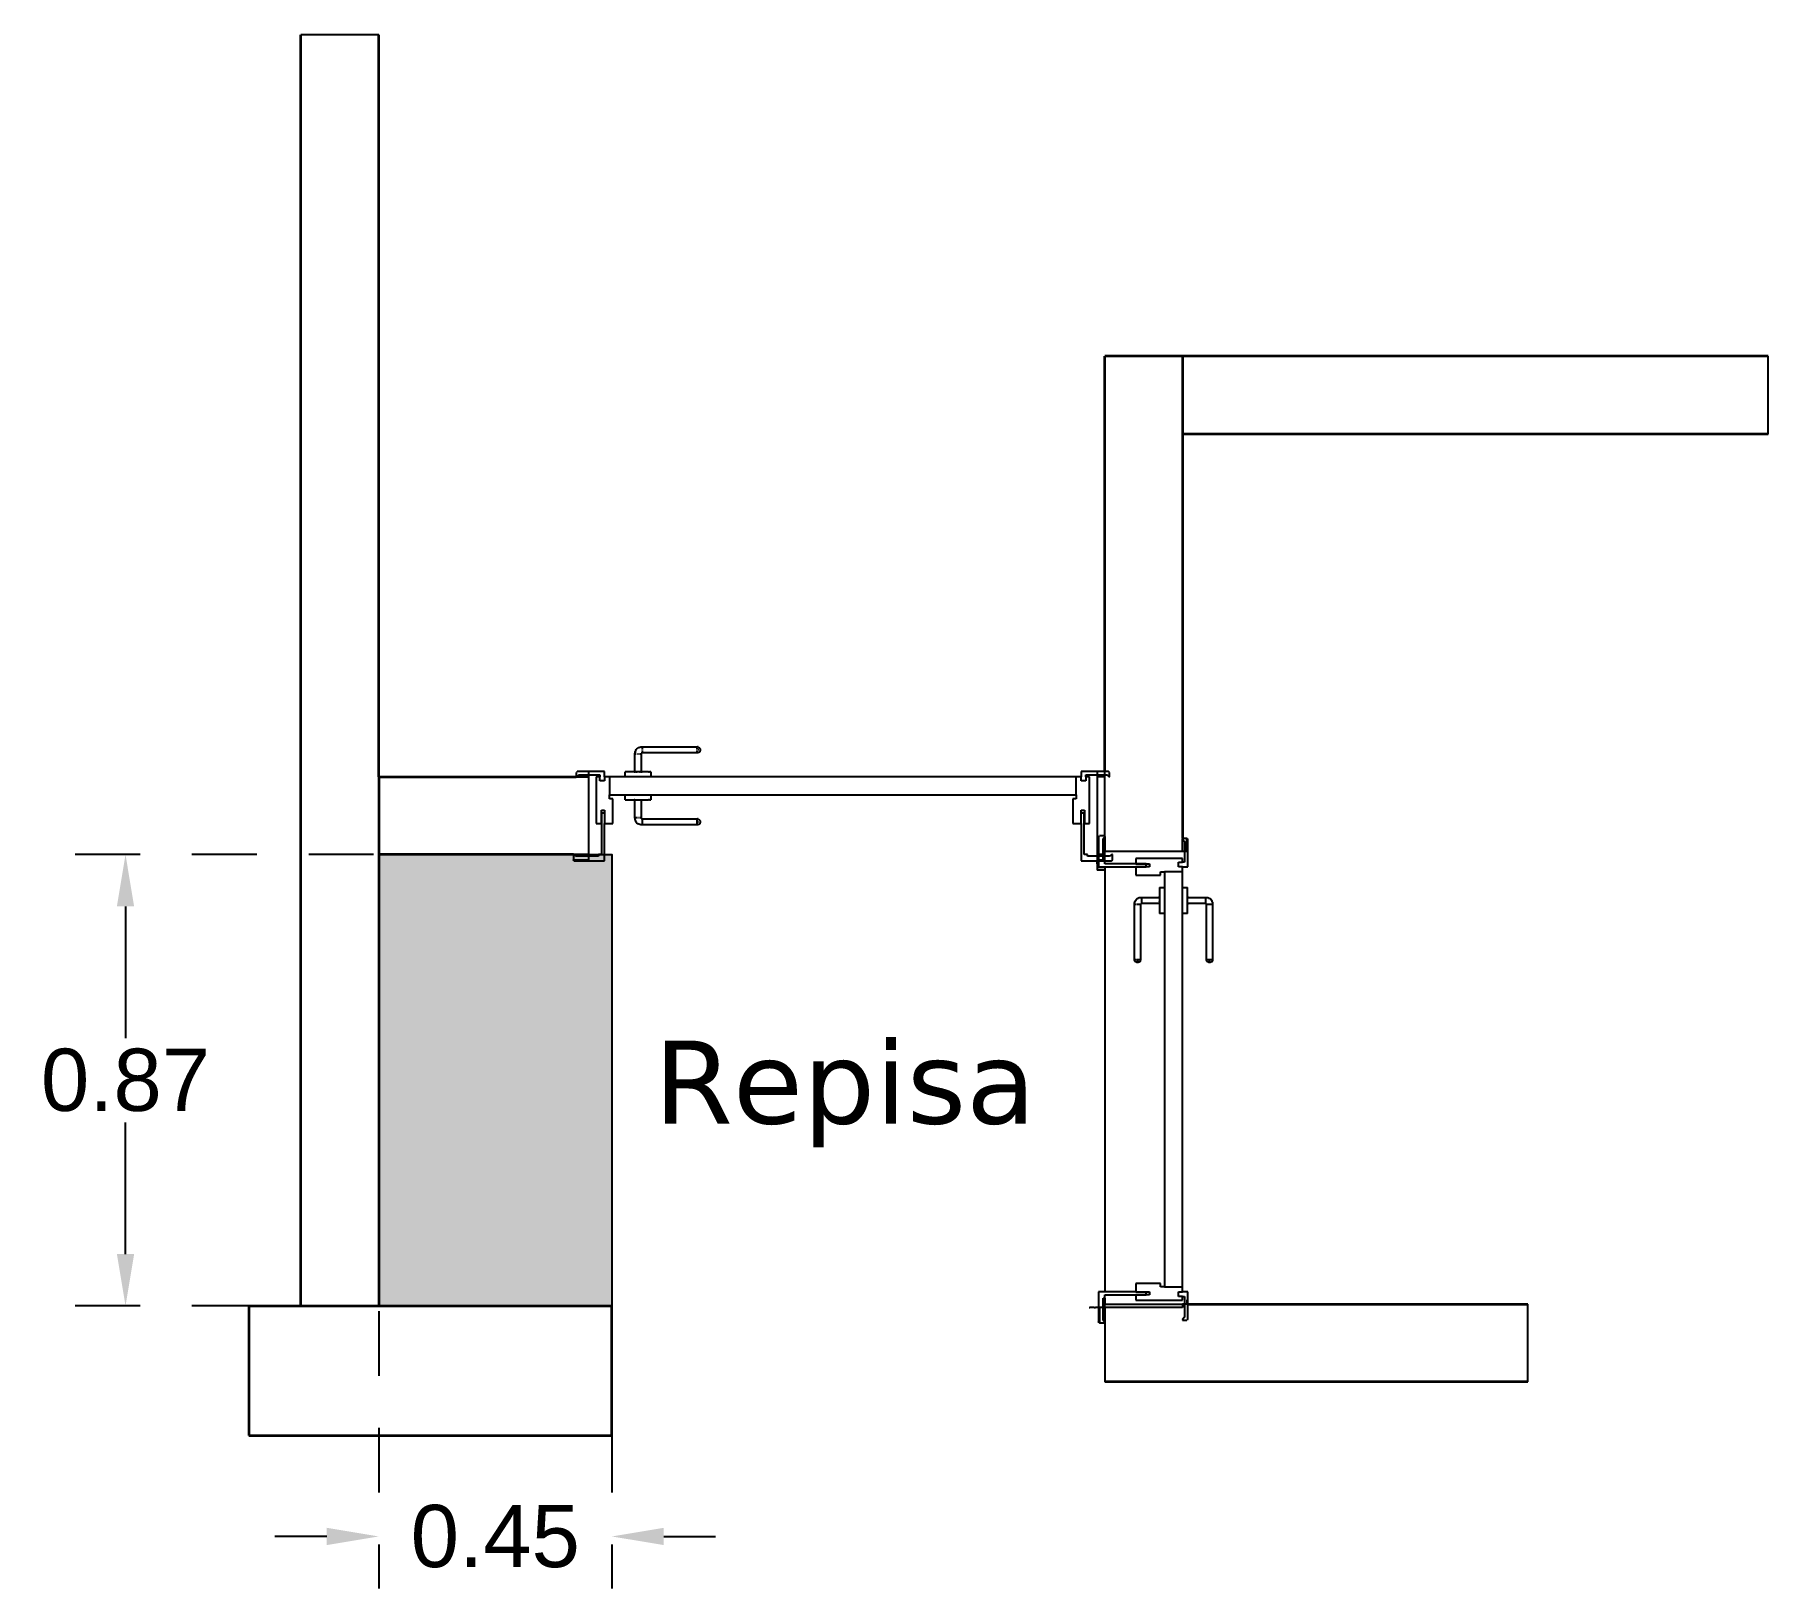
# Model space of a CAD drawing. Header units: millimetres. Extents: x 0.8 to 4.15, y 0.81 to 3.81.
import ezdxf

# ---------------------------------------------------------------- set-up
doc = ezdxf.new("R2010")
doc.units = ezdxf.units.MM
doc.linetypes.add('HIDDEN2', pattern=[0.1875, 0.125, -0.0625])
doc.layers.add('0 - Cotas', color=148, linetype='Continuous', lineweight=13)
doc.layers.add('SectionCutEdges', color=7, linetype='Continuous')
doc.styles.get("Standard").update_dxf_attribs({"font": 'arial.ttf'})
doc.dimstyles.new('Cota interna', dxfattribs={"dimtxt": 0.12, "dimasz": 0.1, "dimexe": 0.1, "dimexo": 0.01, "dimgap": 0.02, "dimtad": 0, "dimtih": 1, "dimtoh": 1, "dimzin": 1, "dimdsep": 46, "dimtxsty": 'Standard', "dimcen": 0.09, "dimdle": 0.13, "dimclrd": 256, "dimclre": 256, "dimclrt": 256, "dimazin": 2, "dimtfac": 1, "dimtofl": 0, "dimtmove": 2, "dimatfit": 3, "dimldrblk": 'ARCHTICK', "dimfxl": 1, "dimtfill": 1, "dimarcsym": 0})

msp = doc.modelspace()

# ---------------------------------------------------------------- texts
at = {"insert": (1.9972, 1.8701), "char_height": 0.16, "attachment_point": 1}
msp.add_mtext_dynamic_manual_height_columns('{\\fVerdana|b0|i0|c0|p34;Repisa}', width=250.330271, gutter_width=0.8, heights=[0], dxfattribs=at)

# ---------------------------------------------------------------- blocks, each defined once
blk = doc.blocks.new('*D5')
at = {"layer": '0 - Cotas', "linetype": 'HIDDEN2', "lineweight": -2, "transparency": 16777216}
for p, q in [((1.4668, 1.3486), (1.4668, 0.8141)), ((1.9164, 1.3486), (1.9164, 0.8141))]:
    blk.add_line(p, q, dxfattribs=at)
at = {"layer": '0 - Cotas', "lineweight": -2, "transparency": 16777216}
for p, q in [((1.3668, 0.9141), (1.2668, 0.9141)), ((2.0164, 0.9141), (2.1164, 0.9141))]:
    blk.add_line(p, q, dxfattribs=at)
at = {"layer": '0 - Cotas', "transparency": 16777216}
for points in [[(1.3668, 0.9308), (1.3668, 0.8975), (1.4668, 0.9141)], [(2.0164, 0.9308), (2.0164, 0.8975), (1.9164, 0.9141)]]:
    blk.add_solid(points, dxfattribs=at)
at = {"layer": 'Defpoints', "color": 0, "transparency": 16777216}
for p in [(1.4668, 1.3586), (1.9164, 1.3586), (1.9164, 0.9141)]:
    blk.add_point(p, dxfattribs=at)
at = {"layer": '0 - Cotas', "transparency": 16777216, "insert": (1.6916, 0.9141), "char_height": 0.12, "attachment_point": 5, "bg_fill": 3, "box_fill_scale": 1.1, "bg_fill_color": 256, "bg_fill_true_color": 13158600, "bg_fill_transparency": 0}
blk.add_mtext('0.45', dxfattribs=at)
blk = doc.blocks.new('_ArchTick')
at = {"color": 0, "linetype": 'ByBlock', "const_width": 0.15}
blk.add_lwpolyline([(-0.5, -0.5), (0.5, 0.5)], dxfattribs=at)
blk = doc.blocks.new('*D6')
at = {"layer": '0 - Cotas', "linetype": 'HIDDEN2', "lineweight": -2, "transparency": 16777216}
for p, q in [((1.4568, 2.2286), (0.8787, 2.2286)), ((1.4568, 1.3586), (0.8787, 1.3586))]:
    blk.add_line(p, q, dxfattribs=at)
at = {"layer": '0 - Cotas', "lineweight": -2, "transparency": 16777216}
for p, q in [((0.9787, 2.1286), (0.9787, 1.8749)), ((0.9787, 1.4586), (0.9787, 1.7123))]:
    blk.add_line(p, q, dxfattribs=at)
at = {"layer": '0 - Cotas', "transparency": 16777216}
for points in [[(0.962, 2.1286), (0.9953, 2.1286), (0.9787, 2.2286)], [(0.962, 1.4586), (0.9953, 1.4586), (0.9787, 1.3586)]]:
    blk.add_solid(points, dxfattribs=at)
at = {"layer": 'Defpoints', "color": 0, "transparency": 16777216}
for p in [(0.9787, 2.2286), (1.4668, 2.2286), (1.4668, 1.3586)]:
    blk.add_point(p, dxfattribs=at)
at = {"layer": '0 - Cotas', "transparency": 16777216, "insert": (0.9787, 1.7936), "char_height": 0.12, "attachment_point": 5, "bg_fill": 3, "box_fill_scale": 1.1, "bg_fill_color": 256, "bg_fill_true_color": 13158600, "bg_fill_transparency": 0}
blk.add_mtext('0.87', dxfattribs=at)

# ---------------------------------------------------------------- hatches: boundary and pattern name
at = {"true_color": 0xf8991e, "transparency": 33554564}
h = msp.add_hatch(color=30, dxfattribs=at)
h.dxf.hatch_style = 1
h.paths.add_polyline_path([(1.9164, 1.3586), (1.4668, 1.3586), (1.4668, 2.2286), (1.9164, 2.2286)])

# ---------------------------------------------------------------- linework, layer by layer
for p, q in [((1.9609, 2.4226), (1.9611, 2.425)), ((1.9609, 2.3881), (1.9609, 2.4226)), ((1.9611, 2.425), (1.9615, 2.4273)), ((1.9614, 2.4262), (1.9611, 2.425)), ((1.9615, 2.4273), (1.9614, 2.4262)), ((1.9615, 2.4273), (1.9623, 2.4293)), ((1.962, 2.4226), (1.9626, 2.4226)), ((1.9623, 2.4293), (1.9634, 2.4311)), ((1.9626, 2.4226), (1.9633, 2.4226)), ((1.9634, 2.4311), (1.9647, 2.4327)), ((1.9647, 2.4327), (1.9663, 2.434)), ((1.965, 2.4226), (1.9659, 2.4226)), ((1.9663, 2.434), (1.9681, 2.4351)), ((1.9677, 2.4226), (1.9686, 2.4226)), ((1.9681, 2.4351), (1.9701, 2.4359)), ((1.9686, 2.4226), (1.9695, 2.4226)), ((1.9701, 2.4359), (1.9724, 2.4363)), ((1.971, 2.4226), (1.9716, 2.4226)), ((1.9716, 2.4226), (1.9721, 2.4226)), ((1.9724, 2.4363), (1.9748, 2.4365)), ((1.9728, 2.4229), (1.9727, 2.4226)), ((1.9727, 2.4226), (1.9727, 2.3881)), ((1.9729, 2.4236), (1.9728, 2.4233)), ((1.9728, 2.4233), (1.9728, 2.4229)), ((1.9731, 2.4239), (1.9729, 2.4236)), ((1.9733, 2.4241), (1.9731, 2.4239)), ((1.9735, 2.4243), (1.9733, 2.4241)), ((1.9738, 2.4244), (1.9735, 2.4243)), ((1.9741, 2.4246), (1.9738, 2.4244)), ((1.9744, 2.4246), (1.9741, 2.4246)), ((1.9748, 2.4247), (1.9744, 2.4246)), ((1.9748, 2.4365), (2.0808, 2.4365)), ((1.9748, 2.4358), (1.9748, 2.4354)), ((1.9748, 2.434), (1.9748, 2.4333)), ((1.9748, 2.4333), (1.9748, 2.4324)), ((1.9748, 2.4315), (1.9748, 2.4306)), ((1.9748, 2.4296), (1.9748, 2.4287)), ((1.9748, 2.4287), (1.9748, 2.4279)), ((1.9748, 2.4279), (1.9748, 2.4271)), ((1.9748, 2.4249), (1.9748, 2.4247)), ((2.0808, 2.4247), (1.9748, 2.4247)), ((2.0808, 2.4365), (2.0817, 2.4364)), ((2.0808, 2.4354), (2.0808, 2.4358)), ((2.0808, 2.4333), (2.0808, 2.434)), ((2.0808, 2.4324), (2.0808, 2.4333)), ((2.0808, 2.4306), (2.0808, 2.4315)), ((2.0808, 2.4287), (2.0808, 2.4296)), ((2.0808, 2.4279), (2.0808, 2.4287)), ((2.0808, 2.4275), (2.0808, 2.4279)), ((2.0808, 2.4271), (2.0808, 2.4275)), ((2.0808, 2.4261), (2.0808, 2.4264)), ((2.0808, 2.4247), (2.0808, 2.4249)), ((2.0814, 2.4247), (2.0808, 2.4247)), ((2.0823, 2.4249), (2.0814, 2.4247)), ((2.0825, 2.4362), (2.0817, 2.4364)), ((2.0833, 2.4252), (2.0823, 2.4249)), ((2.0825, 2.4362), (2.0834, 2.4359)), ((2.0833, 2.4306), (2.0825, 2.4306)), ((2.0842, 2.4306), (2.0833, 2.4306)), ((2.0841, 2.4257), (2.0833, 2.4252)), ((2.0834, 2.4359), (2.0842, 2.4354)), ((2.085, 2.4264), (2.0841, 2.4257)), ((2.0842, 2.4354), (2.085, 2.4347)), ((2.085, 2.4347), (2.0856, 2.434)), ((2.0857, 2.4273), (2.085, 2.4264)), ((2.0856, 2.434), (2.0861, 2.4331)), ((2.0862, 2.4281), (2.0857, 2.4273)), ((2.0861, 2.4331), (2.0865, 2.4323)), ((2.0865, 2.4291), (2.0862, 2.4281)), ((2.0865, 2.4323), (2.0866, 2.4315)), ((2.0867, 2.43), (2.0865, 2.4291)), ((2.0866, 2.4315), (2.0866, 2.4315)), ((2.0866, 2.4312), (2.0866, 2.4315)), ((2.0866, 2.4312), (2.0867, 2.4306)), ((2.0867, 2.4306), (2.0867, 2.43)), ((1.8476, 2.3866), (1.8477, 2.3872)), ((1.8476, 2.3866), (1.8476, 2.3786)), ((1.8481, 2.3879), (1.8482, 2.388)), ((1.8482, 2.388), (1.8489, 2.3885)), ((1.9418, 2.3786), (1.9418, 2.3881)), ((1.943, 2.3881), (1.9418, 2.3881)), ((1.9445, 2.3881), (1.943, 2.3881)), ((1.9466, 2.3881), (1.9445, 2.3881)), ((1.9491, 2.3881), (1.9466, 2.3881)), ((1.9489, 2.3881), (1.9488, 2.3881)), ((1.949, 2.3881), (1.9489, 2.3881)), ((1.9492, 2.3881), (1.949, 2.3881)), ((1.9521, 2.3881), (1.9491, 2.3881)), ((1.9494, 2.3881), (1.9492, 2.3881)), ((1.9498, 2.3881), (1.9494, 2.3881)), ((1.9502, 2.3881), (1.9498, 2.3881)), ((1.9507, 2.3881), (1.9502, 2.3881)), ((1.9512, 2.3881), (1.9507, 2.3881)), ((1.9519, 2.3881), (1.9512, 2.3881)), ((1.9525, 2.3881), (1.9519, 2.3881)), ((1.9555, 2.3881), (1.9521, 2.3881)), ((1.9533, 2.3881), (1.9525, 2.3881)), ((1.9541, 2.3881), (1.9533, 2.3881)), ((1.9549, 2.3881), (1.9541, 2.3881)), ((1.9559, 2.3881), (1.9549, 2.3881)), ((1.9591, 2.3881), (1.9555, 2.3881)), ((1.9568, 2.3881), (1.9559, 2.3881)), ((1.9578, 2.3881), (1.9568, 2.3881)), ((1.9589, 2.3881), (1.9578, 2.3881)), ((1.9599, 2.3881), (1.9589, 2.3881)), ((1.9591, 2.3881), (1.9609, 2.3881)), ((1.961, 2.3881), (1.9599, 2.3881)), ((1.9609, 2.3881), (1.962, 2.3881)), ((1.962, 2.3881), (1.961, 2.3881)), ((1.9626, 2.3881), (1.962, 2.3881)), ((1.9629, 2.3881), (1.9626, 2.3881)), ((1.9633, 2.3881), (1.9629, 2.3881)), ((1.9633, 2.3881), (1.965, 2.3881)), ((1.9645, 2.3881), (1.9633, 2.3881)), ((1.965, 2.3881), (1.9645, 2.3881)), ((1.9659, 2.3881), (1.965, 2.3881)), ((1.9668, 2.3881), (1.9659, 2.3881)), ((1.9668, 2.3881), (1.9659, 2.3881)), ((1.9677, 2.3881), (1.9668, 2.3881)), ((1.9677, 2.3881), (1.9668, 2.3881)), ((1.9686, 2.3881), (1.9677, 2.3881)), ((1.9695, 2.3881), (1.9686, 2.3881)), ((1.9695, 2.3881), (1.9707, 2.3881)), ((1.9703, 2.3881), (1.9695, 2.3881)), ((1.971, 2.3881), (1.9703, 2.3881)), ((1.971, 2.3881), (1.9707, 2.3881)), ((1.9716, 2.3881), (1.971, 2.3881)), ((1.9721, 2.3881), (1.9716, 2.3881)), ((1.9721, 2.3881), (1.9727, 2.3881)), ((1.9726, 2.3881), (1.9721, 2.3881)), ((1.9737, 2.3881), (1.9726, 2.3881)), ((1.9727, 2.3881), (1.9745, 2.3881)), ((1.9748, 2.3881), (1.9737, 2.3881)), ((1.9782, 2.3881), (1.9745, 2.3881)), ((1.9758, 2.3881), (1.9748, 2.3881)), ((1.9768, 2.3881), (1.9758, 2.3881)), ((1.9778, 2.3881), (1.9768, 2.3881)), ((1.9787, 2.3881), (1.9778, 2.3881)), ((1.9815, 2.3881), (1.9782, 2.3881)), ((1.9795, 2.3881), (1.9787, 2.3881)), ((1.9803, 2.3881), (1.9795, 2.3881)), ((1.9811, 2.3881), (1.9803, 2.3881)), ((1.9818, 2.3881), (1.9811, 2.3881)), ((1.9845, 2.3881), (1.9815, 2.3881)), ((1.9824, 2.3881), (1.9818, 2.3881)), ((1.983, 2.3881), (1.9824, 2.3881)), ((1.9834, 2.3881), (1.983, 2.3881)), ((1.9839, 2.3881), (1.9834, 2.3881)), ((1.9842, 2.3881), (1.9839, 2.3881)), ((1.9845, 2.3881), (1.9842, 2.3881)), ((1.987, 2.3881), (1.9845, 2.3881)), ((1.9847, 2.3881), (1.9845, 2.3881)), ((1.9848, 2.3881), (1.9847, 2.3881)), ((1.9848, 2.3881), (1.9848, 2.3881)), ((1.987, 2.3881), (1.9891, 2.3881)), ((1.9906, 2.3881), (1.9891, 2.3881)), ((1.9918, 2.3881), (1.9906, 2.3881)), ((1.9918, 2.3881), (1.9918, 2.3786)), ((2.874, 2.3886), (2.8668, 2.3886)), ((2.8668, 2.3821), (2.8705, 2.3821)), ((2.8705, 2.3821), (2.875, 2.3786)), ((2.874, 2.3886), (2.8742, 2.3886)), ((2.8749, 2.3884), (2.8755, 2.388)), ((2.875, 2.3786), (2.876, 2.3786)), ((2.8755, 2.388), (2.8756, 2.3879)), ((2.8759, 2.3872), (2.876, 2.3866)), ((2.876, 2.3786), (2.876, 2.3866)), ((1.9418, 2.3341), (1.9418, 2.3436)), ((1.9918, 2.3436), (1.9918, 2.3341)), ((1.9418, 2.3341), (1.943, 2.3341)), ((1.943, 2.3341), (1.9445, 2.3341)), ((1.9445, 2.3341), (1.9466, 2.3341)), ((1.9466, 2.3341), (1.9491, 2.3341)), ((1.9488, 2.3341), (1.9489, 2.3341)), ((1.9489, 2.3341), (1.949, 2.3341)), ((1.949, 2.3341), (1.9492, 2.3341)), ((1.9491, 2.3341), (1.9521, 2.3341)), ((1.9492, 2.3341), (1.9494, 2.3341)), ((1.9494, 2.3341), (1.9498, 2.3341)), ((1.9498, 2.3341), (1.9502, 2.3341)), ((1.9502, 2.3341), (1.9507, 2.3341)), ((1.9507, 2.3341), (1.9512, 2.3341)), ((1.9512, 2.3341), (1.9519, 2.3341)), ((1.9519, 2.3341), (1.9525, 2.3341)), ((1.9521, 2.3341), (1.9555, 2.3341)), ((1.9525, 2.3341), (1.9533, 2.3341)), ((1.9533, 2.3341), (1.9541, 2.3341)), ((1.9541, 2.3341), (1.9549, 2.3341)), ((1.9549, 2.3341), (1.9559, 2.3341)), ((1.9555, 2.3341), (1.9591, 2.3341)), ((1.9559, 2.3341), (1.9568, 2.3341)), ((1.9568, 2.3341), (1.9578, 2.3341)), ((1.9578, 2.3341), (1.9589, 2.3341)), ((1.9589, 2.3341), (1.9599, 2.3341)), ((1.9609, 2.3341), (1.9591, 2.3341)), ((1.9599, 2.3341), (1.961, 2.3341)), ((1.9609, 2.2997), (1.9609, 2.3341)), ((1.9609, 2.3341), (1.962, 2.3341)), ((1.961, 2.3341), (1.962, 2.3341)), ((1.962, 2.3341), (1.9626, 2.3341)), ((1.9626, 2.3341), (1.9629, 2.3341)), ((1.9629, 2.3341), (1.9633, 2.3341)), ((1.9633, 2.3341), (1.965, 2.3341)), ((1.9633, 2.3341), (1.9645, 2.3341)), ((1.9645, 2.3341), (1.965, 2.3341)), ((1.965, 2.3341), (1.9659, 2.3341)), ((1.9659, 2.3341), (1.9668, 2.3341)), ((1.9659, 2.3341), (1.9668, 2.3341)), ((1.9668, 2.3341), (1.9677, 2.3341)), ((1.9668, 2.3341), (1.9677, 2.3341)), ((1.9677, 2.3341), (1.9686, 2.3341)), ((1.9686, 2.3341), (1.9695, 2.3341)), ((1.9695, 2.3341), (1.9707, 2.3341)), ((1.9695, 2.3341), (1.9703, 2.3341)), ((1.9703, 2.3341), (1.971, 2.3341)), ((1.971, 2.3341), (1.9707, 2.3341)), ((1.971, 2.3341), (1.9716, 2.3341)), ((1.9716, 2.3341), (1.9721, 2.3341)), ((1.9721, 2.3341), (1.9727, 2.3341)), ((1.9721, 2.3341), (1.9726, 2.3341)), ((1.9726, 2.3341), (1.9737, 2.3341)), ((1.9727, 2.3341), (1.9727, 2.2997)), ((1.9727, 2.3341), (1.9745, 2.3341)), ((1.9737, 2.3341), (1.9748, 2.3341)), ((1.9745, 2.3341), (1.9782, 2.3341)), ((1.9748, 2.3341), (1.9758, 2.3341)), ((1.9758, 2.3341), (1.9768, 2.3341)), ((1.9768, 2.3341), (1.9778, 2.3341)), ((1.9778, 2.3341), (1.9787, 2.3341)), ((1.9782, 2.3341), (1.9815, 2.3341)), ((1.9787, 2.3341), (1.9795, 2.3341)), ((1.9795, 2.3341), (1.9803, 2.3341)), ((1.9803, 2.3341), (1.9811, 2.3341)), ((1.9811, 2.3341), (1.9818, 2.3341)), ((1.9815, 2.3341), (1.9845, 2.3341)), ((1.9818, 2.3341), (1.9824, 2.3341)), ((1.9824, 2.3341), (1.983, 2.3341)), ((1.983, 2.3341), (1.9834, 2.3341)), ((1.9834, 2.3341), (1.9839, 2.3341)), ((1.9839, 2.3341), (1.9842, 2.3341)), ((1.9842, 2.3341), (1.9845, 2.3341)), ((1.9845, 2.3341), (1.987, 2.3341)), ((1.9845, 2.3341), (1.9847, 2.3341)), ((1.9847, 2.3341), (1.9848, 2.3341)), ((1.9848, 2.3341), (1.9848, 2.3341)), ((1.9891, 2.3341), (1.987, 2.3341)), ((1.9891, 2.3341), (1.9906, 2.3341)), ((1.9906, 2.3341), (1.9918, 2.3341)), ((1.9611, 2.2972), (1.9609, 2.2997)), ((1.9615, 2.2949), (1.9611, 2.2972)), ((1.9623, 2.2929), (1.9615, 2.2949)), ((1.9626, 2.2997), (1.962, 2.2997)), ((1.9634, 2.2911), (1.9623, 2.2929)), ((1.9633, 2.2997), (1.9626, 2.2997)), ((1.9647, 2.2895), (1.9634, 2.2911)), ((1.965, 2.2997), (1.9641, 2.2997)), ((1.9663, 2.2882), (1.9647, 2.2895)), ((1.9659, 2.2997), (1.965, 2.2997)), ((1.9681, 2.2871), (1.9663, 2.2882)), ((1.9686, 2.2997), (1.9677, 2.2997)), ((1.9701, 2.2864), (1.9681, 2.2871)), ((1.9695, 2.2997), (1.9686, 2.2997)), ((1.9724, 2.2859), (1.9701, 2.2864)), ((1.9716, 2.2997), (1.971, 2.2997)), ((1.9721, 2.2997), (1.9716, 2.2997)), ((1.9748, 2.2857), (1.9724, 2.2859)), ((1.9727, 2.2997), (1.9728, 2.2993)), ((1.9728, 2.2993), (1.9728, 2.2989)), ((1.9728, 2.2989), (1.9729, 2.2986)), ((1.9729, 2.2986), (1.9731, 2.2984)), ((1.9731, 2.2984), (1.9733, 2.2981)), ((1.9733, 2.2981), (1.9735, 2.2979)), ((1.9735, 2.2979), (1.9738, 2.2978)), ((1.9738, 2.2978), (1.9741, 2.2977)), ((1.9741, 2.2977), (1.9744, 2.2976)), ((1.9744, 2.2976), (1.9748, 2.2976)), ((1.9748, 2.2976), (2.0808, 2.2976)), ((1.9748, 2.2975), (1.9748, 2.2973)), ((1.9748, 2.2964), (1.9748, 2.2958)), ((1.9748, 2.2951), (1.9748, 2.2943)), ((1.9748, 2.2943), (1.9748, 2.2935)), ((1.9748, 2.2935), (1.9748, 2.2926)), ((1.9748, 2.2926), (1.9748, 2.2917)), ((1.9748, 2.2917), (1.9748, 2.2907)), ((1.9748, 2.2907), (1.9748, 2.2898)), ((1.9748, 2.289), (1.9748, 2.2882)), ((1.9748, 2.2875), (1.9748, 2.2869)), ((2.0808, 2.2857), (1.9748, 2.2857)), ((2.0808, 2.2976), (2.0817, 2.2974)), ((2.0808, 2.2973), (2.0808, 2.2975)), ((2.0808, 2.2958), (2.0808, 2.2964)), ((2.0808, 2.2943), (2.0808, 2.2951)), ((2.0808, 2.2926), (2.0808, 2.2935)), ((2.0808, 2.2917), (2.0808, 2.2926)), ((2.0808, 2.2907), (2.0808, 2.2917)), ((2.0808, 2.2898), (2.0808, 2.2907)), ((2.0808, 2.2886), (2.0808, 2.289)), ((2.0808, 2.2882), (2.0808, 2.2886)), ((2.0808, 2.2872), (2.0808, 2.2875)), ((2.0814, 2.2858), (2.0808, 2.2857)), ((2.0823, 2.2859), (2.0814, 2.2858)), ((2.0825, 2.2973), (2.0817, 2.2974)), ((2.0833, 2.2863), (2.0823, 2.2859)), ((2.0824, 2.2917), (2.0833, 2.2917)), ((2.0825, 2.2973), (2.0834, 2.297)), ((2.0841, 2.2868), (2.0833, 2.2863)), ((2.0834, 2.297), (2.0842, 2.2965)), ((2.085, 2.2875), (2.0841, 2.2868)), ((2.0842, 2.2965), (2.085, 2.2958)), ((2.085, 2.2958), (2.0856, 2.295)), ((2.0857, 2.2884), (2.085, 2.2875)), ((2.0856, 2.295), (2.0861, 2.2942)), ((2.0862, 2.2891), (2.0857, 2.2884)), ((2.0861, 2.2942), (2.0865, 2.2934)), ((2.0865, 2.2902), (2.0862, 2.2891)), ((2.0864, 2.2917), (2.0866, 2.2917)), ((2.0865, 2.2934), (2.0866, 2.2926)), ((2.0867, 2.2911), (2.0865, 2.2902)), ((2.0866, 2.2926), (2.0866, 2.2925)), ((2.0866, 2.2925), (2.0867, 2.2917)), ((2.0867, 2.2917), (2.0867, 2.2911)), ((2.8548, 2.2628), (2.8549, 2.2634)), ((2.8548, 2.2628), (2.8548, 2.2286)), ((2.8553, 2.2641), (2.8554, 2.2642)), ((2.8554, 2.2642), (2.8561, 2.2647)), ((2.8567, 2.2648), (2.8568, 2.2648)), ((2.8668, 2.2648), (2.8568, 2.2648)), ((2.8518, 2.2166), (2.8518, 2.2163)), ((2.8518, 2.2163), (2.8518, 2.2157)), ((2.8518, 2.2131), (2.8518, 2.2157)), ((2.8518, 2.2131), (2.8518, 2.2125)), ((2.8518, 2.2107), (2.8518, 2.2125)), ((2.8518, 2.2107), (2.8518, 2.2095)), ((2.8518, 2.2095), (2.8518, 2.2082)), ((2.8518, 2.2082), (2.8518, 2.2067)), ((2.8518, 2.2067), (2.8518, 2.2052)), ((2.8518, 2.2052), (2.8518, 2.2036)), ((2.8668, 2.2036), (2.8518, 2.2036)), ((2.8518, 2.2036), (2.8518, 2.2016)), ((2.8518, 2.2016), (2.8518, 2.2009)), ((2.8518, 2.2009), (2.8518, 2.1986)), ((2.8668, 2.1986), (2.8518, 2.1986)), ((2.8668, 2.2036), (2.8668, 2.2048)), ((2.8668, 2.2036), (2.8668, 2.2016)), ((2.8668, 2.2016), (2.8668, 2.2009)), ((2.8668, 2.2009), (2.8668, 2.1986)), ((2.8668, 2.1986), (2.8668, 1.3858)), ((2.9253, 2.139), (2.9264, 2.1409)), ((2.9264, 2.1409), (2.9277, 2.1424)), ((2.9277, 2.1424), (2.9293, 2.1438)), ((2.9293, 2.1438), (2.9311, 2.1448)), ((2.9311, 2.1448), (2.9332, 2.1456)), ((2.9332, 2.1456), (2.9354, 2.1461)), ((2.9354, 2.1461), (2.9379, 2.1462)), ((2.9379, 2.1462), (2.9723, 2.1462)), ((2.9379, 2.1456), (2.9379, 2.1459)), ((2.9379, 2.1451), (2.9379, 2.1456)), ((2.9379, 2.1445), (2.9379, 2.1451)), ((2.9379, 2.143), (2.9379, 2.1438)), ((2.9379, 2.1421), (2.9379, 2.143)), ((2.9379, 2.1412), (2.9379, 2.1421)), ((2.9379, 2.1403), (2.9379, 2.1412)), ((2.9379, 2.1394), (2.9379, 2.1403)), ((2.9379, 2.1385), (2.9379, 2.1394)), ((2.9723, 2.1653), (2.9818, 2.1653)), ((2.9723, 2.165), (2.9723, 2.1653)), ((2.9723, 2.165), (2.9723, 2.1641)), ((2.9723, 2.1641), (2.9723, 2.1626)), ((2.9723, 2.1626), (2.9723, 2.1605)), ((2.9723, 2.1605), (2.9723, 2.158)), ((2.9723, 2.1583), (2.9723, 2.1583)), ((2.9723, 2.1583), (2.9723, 2.1581)), ((2.9723, 2.1581), (2.9723, 2.158)), ((2.9723, 2.158), (2.9723, 2.155)), ((2.9723, 2.158), (2.9723, 2.1577)), ((2.9723, 2.1577), (2.9723, 2.1573)), ((2.9723, 2.1573), (2.9723, 2.1569)), ((2.9723, 2.1569), (2.9723, 2.1564)), ((2.9723, 2.1564), (2.9723, 2.1559)), ((2.9723, 2.1559), (2.9723, 2.1553)), ((2.9723, 2.1553), (2.9723, 2.1546)), ((2.9723, 2.155), (2.9723, 2.1516)), ((2.9723, 2.1546), (2.9723, 2.1538)), ((2.9723, 2.1538), (2.9723, 2.153)), ((2.9723, 2.153), (2.9723, 2.1522)), ((2.9723, 2.1522), (2.9723, 2.1513)), ((2.9723, 2.1516), (2.9723, 2.148)), ((2.9723, 2.1513), (2.9723, 2.1503)), ((2.9723, 2.1503), (2.9723, 2.1493)), ((2.9723, 2.1493), (2.9723, 2.1483)), ((2.9723, 2.1483), (2.9723, 2.1472)), ((2.9723, 2.1462), (2.9723, 2.148)), ((2.9723, 2.1472), (2.9723, 2.1461)), ((2.9723, 2.1459), (2.9723, 2.1462)), ((2.9723, 2.1461), (2.9723, 2.1459)), ((2.9723, 2.1459), (2.9723, 2.1456)), ((2.9723, 2.1456), (2.9723, 2.1451)), ((2.9723, 2.1451), (2.9723, 2.1445)), ((2.9723, 2.1445), (2.9723, 2.1442)), ((2.9723, 2.1445), (2.9723, 2.1438)), ((2.9723, 2.1442), (2.9723, 2.1438)), ((2.9723, 2.1438), (2.9723, 2.143)), ((2.9723, 2.1438), (2.9723, 2.1438)), ((2.9723, 2.143), (2.9723, 2.1421)), ((2.9723, 2.1421), (2.9723, 2.1412)), ((2.9723, 2.1412), (2.9723, 2.1403)), ((2.9723, 2.1403), (2.9723, 2.1394)), ((2.9723, 2.1394), (2.9723, 2.1385)), ((3.0168, 2.1653), (3.0263, 2.1653)), ((3.0263, 2.1653), (3.0263, 2.165)), ((3.0263, 2.1641), (3.0263, 2.165)), ((3.0263, 2.1626), (3.0263, 2.1641)), ((3.0263, 2.1605), (3.0263, 2.1626)), ((3.0263, 2.158), (3.0263, 2.1605)), ((3.0263, 2.1581), (3.0263, 2.1583)), ((3.0263, 2.1583), (3.0263, 2.1583)), ((3.0263, 2.158), (3.0263, 2.1581)), ((3.0263, 2.155), (3.0263, 2.158)), ((3.0263, 2.1577), (3.0263, 2.158)), ((3.0263, 2.1573), (3.0263, 2.1577)), ((3.0263, 2.1569), (3.0263, 2.1573)), ((3.0263, 2.1564), (3.0263, 2.1569)), ((3.0263, 2.1559), (3.0263, 2.1564)), ((3.0263, 2.1553), (3.0263, 2.1559)), ((3.0263, 2.1546), (3.0263, 2.1553)), ((3.0263, 2.1516), (3.0263, 2.155)), ((3.0263, 2.1538), (3.0263, 2.1546)), ((3.0263, 2.153), (3.0263, 2.1538)), ((3.0263, 2.1522), (3.0263, 2.153)), ((3.0263, 2.1513), (3.0263, 2.1522)), ((3.0263, 2.148), (3.0263, 2.1516)), ((3.0263, 2.1503), (3.0263, 2.1513)), ((3.0263, 2.1493), (3.0263, 2.1503)), ((3.0263, 2.1483), (3.0263, 2.1493)), ((3.0263, 2.1472), (3.0263, 2.1483)), ((3.0263, 2.148), (3.0263, 2.1462)), ((3.0263, 2.1461), (3.0263, 2.1472)), ((3.0263, 2.1462), (3.0608, 2.1462)), ((3.0263, 2.1459), (3.0263, 2.1462)), ((3.0263, 2.1459), (3.0263, 2.1461)), ((3.0263, 2.1456), (3.0263, 2.1459)), ((3.0263, 2.1451), (3.0263, 2.1456)), ((3.0263, 2.1445), (3.0263, 2.1451)), ((3.0263, 2.1445), (3.0263, 2.1442)), ((3.0263, 2.1438), (3.0263, 2.1445)), ((3.0263, 2.1438), (3.0263, 2.1442)), ((3.0263, 2.143), (3.0263, 2.1438)), ((3.0263, 2.1438), (3.0263, 2.1438)), ((3.0263, 2.1421), (3.0263, 2.143)), ((3.0263, 2.1412), (3.0263, 2.1421)), ((3.0263, 2.1403), (3.0263, 2.1412)), ((3.0263, 2.1394), (3.0263, 2.1403)), ((3.0263, 2.1385), (3.0263, 2.1394)), ((3.0608, 2.1462), (3.0632, 2.1461)), ((3.0608, 2.1459), (3.0608, 2.1456)), ((3.0608, 2.1456), (3.0608, 2.1451)), ((3.0608, 2.1451), (3.0608, 2.1445)), ((3.0608, 2.1438), (3.0608, 2.143)), ((3.0608, 2.143), (3.0608, 2.1421)), ((3.0608, 2.1421), (3.0608, 2.1412)), ((3.0608, 2.1412), (3.0608, 2.1403)), ((3.0608, 2.1403), (3.0608, 2.1394)), ((3.0608, 2.1394), (3.0608, 2.1385)), ((3.0632, 2.1461), (3.0655, 2.1456)), ((3.0655, 2.1456), (3.0675, 2.1448)), ((3.0675, 2.1448), (3.0693, 2.1438)), ((3.0693, 2.1438), (3.0709, 2.1424)), ((3.0709, 2.1424), (3.0722, 2.1409)), ((3.0722, 2.1409), (3.0733, 2.139)), ((2.9239, 2.1323), (2.9241, 2.1347)), ((2.9239, 2.0263), (2.9239, 2.1323)), ((2.9242, 2.1323), (2.924, 2.1323)), ((2.9241, 2.1347), (2.9246, 2.137)), ((2.9246, 2.137), (2.9253, 2.139)), ((2.9251, 2.1323), (2.9246, 2.1323)), ((2.9264, 2.1323), (2.9257, 2.1323)), ((2.9272, 2.1323), (2.9264, 2.1323)), ((2.928, 2.1323), (2.9272, 2.1323)), ((2.9299, 2.1323), (2.9289, 2.1323)), ((2.9308, 2.1323), (2.9299, 2.1323)), ((2.9325, 2.1323), (2.9317, 2.1323)), ((2.9333, 2.1323), (2.9325, 2.1323)), ((2.934, 2.1323), (2.9333, 2.1323)), ((2.9355, 2.1323), (2.9351, 2.1323)), ((2.9359, 2.133), (2.9358, 2.1327)), ((2.9358, 2.1327), (2.9358, 2.1323)), ((2.9358, 2.1323), (2.9358, 2.0263)), ((2.936, 2.1333), (2.9359, 2.133)), ((2.9361, 2.1336), (2.936, 2.1333)), ((2.9363, 2.1338), (2.9361, 2.1336)), ((2.9366, 2.134), (2.9363, 2.1338)), ((2.9368, 2.1342), (2.9366, 2.134)), ((2.9372, 2.1343), (2.9368, 2.1342)), ((2.9375, 2.1344), (2.9372, 2.1343)), ((2.9379, 2.1344), (2.9375, 2.1344)), ((2.9379, 2.1376), (2.9379, 2.1385)), ((2.9379, 2.1368), (2.9379, 2.1376)), ((2.9379, 2.1361), (2.9379, 2.1368)), ((2.9379, 2.1355), (2.9379, 2.1361)), ((2.9723, 2.1344), (2.9379, 2.1344)), ((2.9723, 2.1376), (2.9723, 2.1385)), ((2.9723, 2.1385), (2.9723, 2.1379)), ((2.9723, 2.1379), (2.9723, 2.1376)), ((2.9723, 2.1376), (2.9723, 2.1368)), ((2.9723, 2.1368), (2.9723, 2.1364)), ((2.9723, 2.1364), (2.9723, 2.1361)), ((2.9723, 2.1361), (2.9723, 2.1355)), ((2.9723, 2.1344), (2.9723, 2.1355)), ((2.9723, 2.1355), (2.9723, 2.1345)), ((2.9723, 2.1345), (2.9723, 2.1334)), ((2.9723, 2.1344), (2.9723, 2.1326)), ((2.9723, 2.1334), (2.9723, 2.1323)), ((2.9723, 2.1326), (2.9723, 2.1289)), ((2.9723, 2.1323), (2.9723, 2.1313)), ((2.9723, 2.1313), (2.9723, 2.1303)), ((2.9723, 2.1303), (2.9723, 2.1293)), ((2.9723, 2.1293), (2.9723, 2.1284)), ((2.9723, 2.1289), (2.9723, 2.1256)), ((2.9723, 2.1284), (2.9723, 2.1276)), ((2.9723, 2.1276), (2.9723, 2.1268)), ((2.9723, 2.1268), (2.9723, 2.126)), ((2.9723, 2.126), (2.9723, 2.1253)), ((2.9723, 2.1256), (2.9723, 2.1226)), ((2.9723, 2.1253), (2.9723, 2.1247)), ((2.9723, 2.1247), (2.9723, 2.1242)), ((2.9723, 2.1242), (2.9723, 2.1237)), ((2.9723, 2.1237), (2.9723, 2.1233)), ((2.9723, 2.1233), (2.9723, 2.1229)), ((2.9723, 2.1229), (2.9723, 2.1226)), ((2.9723, 2.1226), (2.9723, 2.1201)), ((2.9723, 2.1226), (2.9723, 2.1225)), ((2.9723, 2.1225), (2.9723, 2.1223)), ((2.9723, 2.1223), (2.9723, 2.1223)), ((2.9723, 2.1201), (2.9723, 2.118)), ((2.9723, 2.118), (2.9723, 2.1165)), ((2.9723, 2.1165), (2.9723, 2.1156)), ((2.9723, 2.1156), (2.9723, 2.1153)), ((2.9818, 2.1153), (2.9723, 2.1153)), ((3.0263, 2.1153), (3.0168, 2.1153)), ((3.0263, 2.1376), (3.0263, 2.1385)), ((3.0263, 2.1379), (3.0263, 2.1385)), ((3.0263, 2.1376), (3.0263, 2.1379)), ((3.0263, 2.1368), (3.0263, 2.1376)), ((3.0263, 2.1364), (3.0263, 2.1368)), ((3.0263, 2.1361), (3.0263, 2.1364)), ((3.0263, 2.1355), (3.0263, 2.1361)), ((3.0263, 2.1355), (3.0263, 2.1344)), ((3.0263, 2.1345), (3.0263, 2.1355)), ((3.0263, 2.1334), (3.0263, 2.1345)), ((3.0608, 2.1344), (3.0263, 2.1344)), ((3.0263, 2.1344), (3.0263, 2.1326)), ((3.0263, 2.1323), (3.0263, 2.1334)), ((3.0263, 2.1289), (3.0263, 2.1326)), ((3.0263, 2.1313), (3.0263, 2.1323)), ((3.0263, 2.1303), (3.0263, 2.1313)), ((3.0263, 2.1293), (3.0263, 2.1303)), ((3.0263, 2.1284), (3.0263, 2.1293)), ((3.0263, 2.1256), (3.0263, 2.1289)), ((3.0263, 2.1276), (3.0263, 2.1284)), ((3.0263, 2.1268), (3.0263, 2.1276)), ((3.0263, 2.126), (3.0263, 2.1268)), ((3.0263, 2.1253), (3.0263, 2.126)), ((3.0263, 2.1226), (3.0263, 2.1256)), ((3.0263, 2.1247), (3.0263, 2.1253)), ((3.0263, 2.1242), (3.0263, 2.1247)), ((3.0263, 2.1237), (3.0263, 2.1242)), ((3.0263, 2.1233), (3.0263, 2.1237)), ((3.0263, 2.1229), (3.0263, 2.1233)), ((3.0263, 2.1226), (3.0263, 2.1229)), ((3.0263, 2.1201), (3.0263, 2.1226)), ((3.0263, 2.1225), (3.0263, 2.1226)), ((3.0263, 2.1223), (3.0263, 2.1225)), ((3.0263, 2.1223), (3.0263, 2.1223)), ((3.0263, 2.118), (3.0263, 2.1201)), ((3.0263, 2.1165), (3.0263, 2.118)), ((3.0263, 2.1156), (3.0263, 2.1165)), ((3.0263, 2.1153), (3.0263, 2.1156)), ((3.0608, 2.1376), (3.0608, 2.1368)), ((3.0608, 2.1368), (3.0608, 2.1361)), ((3.0608, 2.1361), (3.0608, 2.1355)), ((3.0611, 2.1344), (3.0608, 2.1344)), ((3.0615, 2.1343), (3.0611, 2.1344)), ((3.0618, 2.1342), (3.0615, 2.1343)), ((3.0621, 2.134), (3.0618, 2.1342)), ((3.0623, 2.1338), (3.0621, 2.134)), ((3.0625, 2.1336), (3.0623, 2.1338)), ((3.0627, 2.1333), (3.0625, 2.1336)), ((3.0628, 2.133), (3.0627, 2.1333)), ((3.0628, 2.1327), (3.0628, 2.133)), ((3.0629, 2.1323), (3.0628, 2.1327)), ((3.0629, 2.0263), (3.0629, 2.1323)), ((3.0632, 2.1323), (3.0629, 2.1323)), ((3.0635, 2.1323), (3.0632, 2.1323)), ((3.064, 2.1323), (3.0635, 2.1323)), ((3.0653, 2.1323), (3.0646, 2.1323)), ((3.0661, 2.1323), (3.0653, 2.1323)), ((3.0669, 2.1323), (3.0661, 2.1323)), ((3.0679, 2.1323), (3.0669, 2.1323)), ((3.0688, 2.1323), (3.0679, 2.1323)), ((3.0697, 2.1323), (3.0688, 2.1323)), ((3.0706, 2.1323), (3.0697, 2.1323)), ((3.0715, 2.1323), (3.0706, 2.1323)), ((3.0723, 2.1323), (3.0715, 2.1323)), ((3.073, 2.1323), (3.0723, 2.1323)), ((3.0736, 2.1323), (3.073, 2.1323)), ((3.0733, 2.139), (3.0741, 2.137)), ((3.0744, 2.1323), (3.074, 2.1323)), ((3.0741, 2.137), (3.0745, 2.1347)), ((3.0746, 2.1323), (3.0744, 2.1323)), ((3.0745, 2.1347), (3.0747, 2.1323)), ((3.0747, 2.1323), (3.0747, 2.0263)), ((2.924, 2.0257), (2.9239, 2.0263)), ((2.924, 2.0263), (2.9242, 2.0263)), ((2.9241, 2.0248), (2.924, 2.0257)), ((2.9245, 2.0238), (2.9241, 2.0248)), ((2.925, 2.023), (2.9245, 2.0238)), ((2.9246, 2.0263), (2.9248, 2.0263)), ((2.9248, 2.0263), (2.9251, 2.0263)), ((2.9257, 2.0221), (2.925, 2.023)), ((2.9266, 2.0214), (2.9257, 2.0221)), ((2.926, 2.0263), (2.9264, 2.0263)), ((2.9264, 2.0263), (2.9268, 2.0263)), ((2.9273, 2.021), (2.9266, 2.0214)), ((2.9268, 2.0263), (2.9272, 2.0263)), ((2.9272, 2.0263), (2.928, 2.0263)), ((2.9284, 2.0206), (2.9273, 2.021)), ((2.9293, 2.0204), (2.9284, 2.0206)), ((2.9289, 2.0263), (2.9299, 2.0263)), ((2.9299, 2.0204), (2.9293, 2.0204)), ((2.9299, 2.0263), (2.9308, 2.0263)), ((2.9299, 2.0263), (2.9299, 2.0247)), ((2.9299, 2.0238), (2.9299, 2.023)), ((2.9299, 2.0209), (2.9299, 2.0205)), ((2.9307, 2.0205), (2.9299, 2.0204)), ((2.9308, 2.0205), (2.9307, 2.0205)), ((2.9316, 2.0206), (2.9308, 2.0205)), ((2.9324, 2.021), (2.9316, 2.0206)), ((2.9317, 2.0263), (2.9325, 2.0263)), ((2.9332, 2.0215), (2.9324, 2.021)), ((2.9325, 2.0263), (2.9333, 2.0263)), ((2.934, 2.0221), (2.9332, 2.0215)), ((2.9333, 2.0263), (2.934, 2.0263)), ((2.9347, 2.0229), (2.934, 2.0221)), ((2.9352, 2.0238), (2.9347, 2.0229)), ((2.9351, 2.0263), (2.9355, 2.0263)), ((2.9355, 2.0246), (2.9352, 2.0238)), ((2.9355, 2.0246), (2.9356, 2.0254)), ((2.9358, 2.0263), (2.9356, 2.0254)), ((3.0629, 2.0263), (3.0632, 2.0263)), ((3.0629, 2.0257), (3.0629, 2.0263)), ((3.0631, 2.0248), (3.0629, 2.0257)), ((3.0634, 2.0238), (3.0631, 2.0248)), ((3.0632, 2.0263), (3.0635, 2.0263)), ((3.0639, 2.023), (3.0634, 2.0238)), ((3.0637, 2.0263), (3.064, 2.0263)), ((3.0646, 2.0221), (3.0639, 2.023)), ((3.0646, 2.0263), (3.0649, 2.0263)), ((3.0655, 2.0214), (3.0646, 2.0221)), ((3.0649, 2.0263), (3.0653, 2.0263)), ((3.0653, 2.0263), (3.0657, 2.0263)), ((3.0663, 2.021), (3.0655, 2.0214)), ((3.0657, 2.0263), (3.0661, 2.0263)), ((3.0661, 2.0263), (3.0669, 2.0263)), ((3.0673, 2.0206), (3.0663, 2.021)), ((3.0669, 2.0263), (3.0679, 2.0263)), ((3.0682, 2.0204), (3.0673, 2.0206)), ((3.0679, 2.0263), (3.0688, 2.0263)), ((3.0688, 2.0204), (3.0682, 2.0204)), ((3.0688, 2.0263), (3.0697, 2.0263)), ((3.0688, 2.0229), (3.0688, 2.0238)), ((3.0694, 2.0205), (3.0688, 2.0204)), ((3.0695, 2.0205), (3.0694, 2.0205)), ((3.0696, 2.0205), (3.0695, 2.0205)), ((3.0697, 2.0205), (3.0696, 2.0205)), ((3.0697, 2.0263), (3.0706, 2.0263)), ((3.0705, 2.0206), (3.0697, 2.0205)), ((3.0713, 2.021), (3.0705, 2.0206)), ((3.0706, 2.0263), (3.0715, 2.0263)), ((3.0722, 2.0215), (3.0713, 2.021)), ((3.0715, 2.0263), (3.0723, 2.0263)), ((3.0729, 2.0221), (3.0722, 2.0215)), ((3.0723, 2.0263), (3.073, 2.0263)), ((3.0736, 2.0229), (3.0729, 2.0221)), ((3.073, 2.0263), (3.0736, 2.0263)), ((3.0741, 2.0238), (3.0736, 2.0229)), ((3.074, 2.0263), (3.0744, 2.0263)), ((3.0744, 2.0246), (3.0741, 2.0238)), ((3.0744, 2.0246), (3.0746, 2.0254)), ((3.0747, 2.0263), (3.0746, 2.0254)), ((2.8668, 1.3738), (2.8668, 1.362)), ((2.8368, 1.3553), (2.8376, 1.3553)), ((2.8393, 1.3553), (2.8376, 1.3553)), ((2.8398, 1.3553), (2.8393, 1.3553)), ((2.8404, 1.3553), (2.8398, 1.3553)), ((2.8418, 1.3553), (2.8404, 1.3553)), ((2.8434, 1.3553), (2.8418, 1.3553)), ((2.8449, 1.3553), (2.8434, 1.3553)), ((2.8464, 1.3553), (2.8449, 1.3553)), ((2.8464, 1.3553), (2.8489, 1.3553)), ((2.8499, 1.3553), (2.8489, 1.3553)), ((2.8521, 1.3553), (2.8499, 1.3553)), ((2.8524, 1.3553), (2.8521, 1.3553)), ((2.8545, 1.3553), (2.8524, 1.3553)), ((2.8548, 1.3553), (2.8545, 1.3553)), ((2.8668, 1.362), (3.0168, 1.362)), ((2.8668, 1.3553), (2.8668, 1.362)), ((3.0203, 1.362), (3.0203, 1.3366)), ((3.0268, 1.3331), (3.0268, 1.362)), ((3.0203, 1.3366), (3.0168, 1.3321)), ((3.0168, 1.3321), (3.0168, 1.3311)), ((3.0168, 1.3311), (3.0248, 1.3311)), ((3.0254, 1.3312), (3.0248, 1.3311)), ((3.0262, 1.3317), (3.0261, 1.3315)), ((3.0266, 1.3323), (3.0262, 1.3317)), ((3.0268, 1.3331), (3.0268, 1.3329))]:
    msp.add_line(p, q)
for points in [[(1.4668, 3.8093), (1.3168, 3.8093)], [(4.146, 3.0394), (4.146, 3.1894)], [(3.6826, 1.212), (3.6826, 1.362)]]:
    msp.add_lwpolyline(points)
msp.add_lwpolyline([(1.9164, 1.3586), (1.4668, 1.3586), (1.4668, 2.2286), (1.9164, 2.2286)], close=True)
at = {"layer": 'SectionCutEdges', "lineweight": 35}
for p, q in [((1.3168, 1.3586), (1.3168, 3.8093)), ((1.4668, 2.3786), (1.4668, 3.8093)), ((3.0168, 3.1894), (2.8668, 3.1894)), ((2.8668, 2.3886), (2.8668, 3.1894)), ((3.0168, 3.1894), (3.0168, 3.0394)), ((4.146, 3.1894), (3.0168, 3.1894)), ((3.0168, 3.0394), (3.0168, 3.0314)), ((4.146, 3.0394), (3.0168, 3.0394)), ((3.0168, 3.0314), (3.0168, 2.2595)), ((1.4668, 2.3786), (1.4668, 2.2286)), ((1.4668, 2.3786), (1.4768, 2.3786)), ((1.4768, 2.3786), (1.8476, 2.3786)), ((1.4768, 2.2286), (1.4668, 2.2286)), ((1.4668, 2.2286), (1.4668, 1.3586)), ((1.8423, 2.2286), (1.4768, 2.2286)), ((1.2164, 1.3586), (1.2164, 1.1086)), ((1.2164, 1.3586), (1.3068, 1.3586)), ((1.3068, 1.3586), (1.3168, 1.3586)), ((1.3168, 1.3586), (1.4668, 1.3586)), ((1.4668, 1.3586), (1.4768, 1.3586)), ((1.4768, 1.3586), (1.9164, 1.3586)), ((1.9164, 1.1086), (1.9164, 1.3586)), ((3.0268, 1.362), (3.6826, 1.362)), ((3.6826, 1.212), (2.8668, 1.212)), ((1.2164, 1.1086), (1.9164, 1.1086))]:
    msp.add_line(p, q, dxfattribs=at)
at = {"layer": 'SectionCutEdges'}
for p, q in [((1.8476, 2.3786), (1.8486, 2.3786)), ((1.8486, 2.3786), (1.8531, 2.3821)), ((1.8486, 2.3786), (1.8718, 2.3786)), ((1.8495, 2.3886), (1.8496, 2.3886)), ((1.8718, 2.3886), (1.8496, 2.3886)), ((1.8531, 2.3821), (1.8718, 2.3821)), ((1.8718, 2.3821), (1.8718, 2.3886)), ((1.9023, 2.3886), (1.8718, 2.3886)), ((1.8718, 2.3786), (1.8718, 2.3821)), ((1.8718, 2.3821), (1.8933, 2.3821)), ((1.8718, 2.2286), (1.8718, 2.3786)), ((1.8933, 2.3786), (1.8863, 2.3786)), ((1.8863, 2.3786), (1.8863, 2.2886)), ((1.8933, 2.3821), (1.8933, 2.3786)), ((1.8933, 2.3706), (1.8933, 2.3786)), ((1.9023, 2.3786), (1.9023, 2.3886)), ((1.9023, 2.3786), (1.9023, 2.3706)), ((1.9118, 2.3786), (1.9023, 2.3786)), ((1.9118, 2.3786), (1.9118, 2.3436)), ((1.9418, 2.3786), (1.9118, 2.3786)), ((1.943, 2.3786), (1.9418, 2.3786)), ((1.9445, 2.3786), (1.943, 2.3786)), ((1.9466, 2.3786), (1.9445, 2.3786)), ((1.9491, 2.3786), (1.9466, 2.3786)), ((1.9521, 2.3786), (1.9491, 2.3786)), ((1.9555, 2.3786), (1.9521, 2.3786)), ((1.9591, 2.3786), (1.9555, 2.3786)), ((1.9629, 2.3786), (1.9591, 2.3786)), ((1.9668, 2.3786), (1.9629, 2.3786)), ((1.9707, 2.3786), (1.9668, 2.3786)), ((1.9745, 2.3786), (1.9707, 2.3786)), ((1.9782, 2.3786), (1.9745, 2.3786)), ((1.9815, 2.3786), (1.9782, 2.3786)), ((1.9845, 2.3786), (1.9815, 2.3786)), ((1.987, 2.3786), (1.9845, 2.3786)), ((1.9891, 2.3786), (1.987, 2.3786)), ((1.9906, 2.3786), (1.9891, 2.3786)), ((1.9918, 2.3786), (1.9906, 2.3786)), ((2.8118, 2.3786), (1.9918, 2.3786)), ((2.8118, 2.3436), (2.8118, 2.3786)), ((2.8213, 2.3786), (2.8118, 2.3786)), ((2.8213, 2.3886), (2.8213, 2.3786)), ((2.8518, 2.3886), (2.8213, 2.3886)), ((2.8213, 2.3706), (2.8213, 2.3786)), ((2.8303, 2.3786), (2.8303, 2.3821)), ((2.8303, 2.3821), (2.8518, 2.3821)), ((2.8373, 2.3786), (2.8303, 2.3786)), ((2.8303, 2.3786), (2.8303, 2.3706)), ((2.8373, 2.2886), (2.8373, 2.3786)), ((2.8668, 2.3886), (2.8518, 2.3886)), ((2.8518, 2.3886), (2.8518, 2.3821)), ((2.8518, 2.3821), (2.8518, 2.3786)), ((2.8518, 2.3821), (2.8668, 2.3821)), ((2.8518, 2.3786), (2.8518, 2.2286)), ((2.8668, 2.3786), (2.8518, 2.3786)), ((2.8668, 2.3821), (2.8668, 2.3886)), ((2.8668, 2.3786), (2.8668, 2.3821)), ((2.8668, 2.2648), (2.8668, 2.3786)), ((1.9023, 2.3706), (1.8933, 2.3706)), ((1.9118, 2.3436), (1.9418, 2.3436)), ((1.9118, 2.3361), (1.9118, 2.3436)), ((1.9418, 2.3436), (1.943, 2.3436)), ((1.943, 2.3436), (1.9445, 2.3436)), ((1.9445, 2.3436), (1.9466, 2.3436)), ((1.9466, 2.3436), (1.9491, 2.3436)), ((1.9491, 2.3436), (1.9521, 2.3436)), ((1.9521, 2.3436), (1.9555, 2.3436)), ((1.9555, 2.3436), (1.9591, 2.3436)), ((1.9591, 2.3436), (1.9629, 2.3436)), ((1.9629, 2.3436), (1.9668, 2.3436)), ((1.9668, 2.3436), (1.9707, 2.3436)), ((1.9707, 2.3436), (1.9745, 2.3436)), ((1.9745, 2.3436), (1.9782, 2.3436)), ((1.9782, 2.3436), (1.9815, 2.3436)), ((1.9815, 2.3436), (1.9845, 2.3436)), ((1.9845, 2.3436), (1.987, 2.3436)), ((1.987, 2.3436), (1.9891, 2.3436)), ((1.9891, 2.3436), (1.9906, 2.3436)), ((1.9906, 2.3436), (1.9918, 2.3436)), ((1.9918, 2.3436), (2.8118, 2.3436)), ((2.8118, 2.3436), (2.8118, 2.3361)), ((2.8303, 2.3706), (2.8213, 2.3706)), ((1.8962, 2.2886), (1.8962, 2.3146)), ((1.8962, 2.3146), (1.9023, 2.3146)), ((1.8966, 2.3086), (1.8966, 2.2286)), ((1.9023, 2.3086), (1.8966, 2.3086)), ((1.9023, 2.3146), (1.9023, 2.3086)), ((1.9023, 2.3086), (1.9023, 2.2886)), ((1.9183, 2.3361), (1.9118, 2.3361)), ((1.9183, 2.2886), (1.9183, 2.3361)), ((2.8118, 2.3361), (2.8053, 2.3361)), ((2.8053, 2.3361), (2.8053, 2.2886)), ((2.8213, 2.3146), (2.8274, 2.3146)), ((2.8213, 2.3086), (2.8213, 2.3146)), ((2.827, 2.3086), (2.8213, 2.3086)), ((2.8213, 2.2886), (2.8213, 2.3086)), ((2.827, 2.2286), (2.827, 2.3086)), ((2.8274, 2.3146), (2.8274, 2.2886)), ((1.8863, 2.2886), (1.8962, 2.2886)), ((1.9023, 2.2886), (1.9183, 2.2886)), ((1.9023, 2.2166), (1.9023, 2.2886)), ((2.8053, 2.2886), (2.8213, 2.2886)), ((2.8213, 2.2886), (2.8213, 2.2166)), ((2.8274, 2.2886), (2.8373, 2.2886)), ((2.8638, 2.2593), (2.8668, 2.2638)), ((2.8638, 2.2286), (2.8638, 2.2593)), ((2.8668, 2.2638), (2.8668, 2.2648)), ((2.8668, 2.2638), (2.8668, 2.2353)), ((3.0168, 2.2595), (3.0168, 2.2585)), ((3.0248, 2.2595), (3.0168, 2.2595)), ((3.0168, 2.2585), (3.0203, 2.254)), ((3.0168, 2.2353), (3.0168, 2.2585)), ((3.0203, 2.254), (3.0203, 2.2353)), ((3.025, 2.2595), (3.0248, 2.2595)), ((3.0248, 2.2353), (3.0248, 2.2595)), ((3.025, 2.2595), (3.0251, 2.2595)), ((3.0251, 2.2595), (3.0253, 2.2594)), ((3.0253, 2.2594), (3.0257, 2.2593)), ((3.0259, 2.2592), (3.0257, 2.2593)), ((3.0259, 2.2592), (3.0262, 2.2589)), ((3.0264, 2.2588), (3.0262, 2.2589)), ((3.0264, 2.2588), (3.0266, 2.2584)), ((3.0267, 2.2582), (3.0266, 2.2584)), ((3.0267, 2.2582), (3.0267, 2.2581)), ((3.0268, 2.2579), (3.0267, 2.2581)), ((3.0268, 2.2579), (3.0268, 2.2578)), ((3.0268, 2.2578), (3.0268, 2.2576)), ((3.0268, 2.2048), (3.0268, 2.2576)), ((1.8433, 2.2286), (1.8423, 2.2286)), ((1.8423, 2.2286), (1.8423, 2.2186)), ((1.8423, 2.2186), (1.8718, 2.2186)), ((1.8423, 2.2186), (1.8423, 2.2185)), ((1.8423, 2.2183), (1.8423, 2.2185)), ((1.8424, 2.2182), (1.8423, 2.2183)), ((1.8424, 2.2182), (1.8424, 2.218)), ((1.8428, 2.2174), (1.8424, 2.218)), ((1.8428, 2.2174), (1.8429, 2.2172)), ((1.8432, 2.2169), (1.8429, 2.2172)), ((1.8432, 2.2169), (1.8434, 2.2168)), ((1.8478, 2.2256), (1.8433, 2.2286)), ((1.8718, 2.2286), (1.8433, 2.2286)), ((1.8435, 2.2168), (1.8434, 2.2168)), ((1.8435, 2.2168), (1.8437, 2.2167)), ((1.8438, 2.2167), (1.8437, 2.2167)), ((1.844, 2.2166), (1.8438, 2.2167)), ((1.8441, 2.2166), (1.844, 2.2166)), ((1.8441, 2.2166), (1.8443, 2.2166)), ((1.8443, 2.2166), (1.8718, 2.2166)), ((1.8718, 2.2256), (1.8478, 2.2256)), ((1.8718, 2.2256), (1.8718, 2.2286)), ((1.8718, 2.2186), (1.8718, 2.2256)), ((1.8903, 2.2256), (1.8718, 2.2256)), ((1.8718, 2.2166), (1.9023, 2.2166)), ((1.8903, 2.2286), (1.8903, 2.2256)), ((1.8966, 2.2286), (1.8903, 2.2286)), ((2.8213, 2.2166), (2.8518, 2.2166)), ((2.8333, 2.2286), (2.827, 2.2286)), ((2.8333, 2.2256), (2.8333, 2.2286)), ((2.8518, 2.2256), (2.8333, 2.2256)), ((2.8518, 2.2286), (2.8518, 2.2256)), ((2.8518, 2.2286), (2.8548, 2.2286)), ((2.8518, 2.2256), (2.8518, 2.2186)), ((2.8548, 2.2256), (2.8518, 2.2256)), ((2.8518, 2.2186), (2.8548, 2.2186)), ((2.8518, 2.2166), (2.8548, 2.2166)), ((2.8548, 2.2286), (2.8548, 2.2256)), ((2.8638, 2.2286), (2.8548, 2.2286)), ((2.8638, 2.2256), (2.8548, 2.2256)), ((2.8548, 2.2256), (2.8548, 2.2186)), ((2.8548, 2.2186), (2.8638, 2.2186)), ((2.8548, 2.2186), (2.8548, 2.2166)), ((2.8548, 2.2166), (2.8667, 2.2166)), ((2.8548, 2.2166), (2.8548, 2.2163)), ((2.8548, 2.2163), (2.8548, 2.2157)), ((2.8548, 2.2157), (2.8548, 2.2131)), ((2.8548, 2.2131), (2.8548, 2.2125)), ((2.8548, 2.2125), (2.8548, 2.2107)), ((2.8548, 2.2107), (2.8548, 2.2095)), ((2.8548, 2.2095), (2.8548, 2.2082)), ((2.8548, 2.2082), (2.8548, 2.2067)), ((2.8548, 2.2067), (2.8548, 2.2052)), ((2.8668, 2.2286), (2.8638, 2.2286)), ((2.8638, 2.2256), (2.8638, 2.2286)), ((2.8638, 2.2186), (2.8638, 2.2256)), ((2.8668, 2.2256), (2.8638, 2.2256)), ((2.8638, 2.2186), (2.8668, 2.2186)), ((2.8638, 2.2168), (2.8638, 2.2186)), ((2.8667, 2.2166), (2.8638, 2.2168)), ((2.8668, 2.2166), (2.8667, 2.2166)), ((2.8668, 2.2353), (3.0168, 2.2353)), ((2.8668, 2.2286), (2.8668, 2.2353)), ((2.8668, 2.2256), (2.8668, 2.2286)), ((2.8668, 2.2186), (2.8668, 2.2256)), ((2.8758, 2.2256), (2.8668, 2.2256)), ((2.8668, 2.2166), (2.8794, 2.2166)), ((2.8668, 2.2105), (2.8668, 2.2166)), ((2.9468, 2.2105), (2.8668, 2.2105)), ((2.8803, 2.2286), (2.8758, 2.2256)), ((2.8796, 2.2166), (2.8794, 2.2166)), ((2.8797, 2.2167), (2.8796, 2.2166)), ((2.8797, 2.2167), (2.8799, 2.2167)), ((2.88, 2.2167), (2.8799, 2.2167)), ((2.8802, 2.2168), (2.88, 2.2167)), ((2.8806, 2.2171), (2.8802, 2.2168)), ((2.8813, 2.2286), (2.8803, 2.2286)), ((2.8806, 2.2171), (2.8807, 2.2172)), ((2.881, 2.2175), (2.8807, 2.2172)), ((2.881, 2.2175), (2.8811, 2.2177)), ((2.8812, 2.2181), (2.8811, 2.2177)), ((2.8813, 2.2183), (2.8812, 2.2181)), ((2.8813, 2.2186), (2.8813, 2.2286)), ((2.8813, 2.2184), (2.8813, 2.2186)), ((2.8813, 2.2184), (2.8813, 2.2183)), ((2.9268, 2.2208), (2.9268, 2.2109)), ((3.0168, 2.2208), (2.9268, 2.2208)), ((2.9268, 2.2109), (2.9528, 2.2109)), ((2.9468, 2.2048), (2.9468, 2.2105)), ((2.9528, 2.2109), (2.9528, 2.2048)), ((3.0088, 2.2048), (3.0088, 2.2138)), ((3.0088, 2.2138), (3.0168, 2.2138)), ((3.0168, 2.2353), (3.0203, 2.2353)), ((3.0168, 2.2138), (3.0168, 2.2208)), ((3.0203, 2.2138), (3.0168, 2.2138)), ((3.0203, 2.2353), (3.0248, 2.2353)), ((3.0203, 2.2353), (3.0203, 2.2138)), ((2.8548, 2.2052), (2.9468, 2.2048)), ((2.9268, 2.2048), (2.9268, 2.1888)), ((2.9468, 2.2048), (2.9268, 2.2048)), ((2.9268, 2.1888), (2.9743, 2.1888)), ((2.9528, 2.2048), (2.9468, 2.2048)), ((2.9743, 2.1888), (2.9743, 2.1953)), ((2.9743, 2.1953), (2.9818, 2.1953)), ((3.0168, 2.1953), (2.9818, 2.1953)), ((2.9818, 2.1953), (2.9818, 2.1653)), ((3.0168, 2.2048), (3.0088, 2.2048)), ((3.0168, 2.1953), (3.0168, 2.2048)), ((3.0168, 2.2048), (3.0268, 2.2048)), ((3.0168, 2.1653), (3.0168, 2.1953)), ((2.9818, 2.1653), (2.9818, 2.165)), ((2.9818, 2.165), (2.9818, 2.1641)), ((2.9818, 2.1641), (2.9818, 2.1626)), ((2.9818, 2.1626), (2.9818, 2.1605)), ((2.9818, 2.1605), (2.9818, 2.158)), ((2.9818, 2.158), (2.9818, 2.155)), ((2.9818, 2.155), (2.9818, 2.1516)), ((2.9818, 2.1516), (2.9818, 2.148)), ((2.9818, 2.148), (2.9818, 2.1442)), ((2.9818, 2.1442), (2.9818, 2.1403)), ((2.9818, 2.1403), (2.9818, 2.1364)), ((3.0168, 2.165), (3.0168, 2.1653)), ((3.0168, 2.1641), (3.0168, 2.165)), ((3.0168, 2.1626), (3.0168, 2.1641)), ((3.0168, 2.1605), (3.0168, 2.1626)), ((3.0168, 2.158), (3.0168, 2.1605)), ((3.0168, 2.155), (3.0168, 2.158)), ((3.0168, 2.1516), (3.0168, 2.155)), ((3.0168, 2.148), (3.0168, 2.1516)), ((3.0168, 2.1442), (3.0168, 2.148)), ((3.0168, 2.1403), (3.0168, 2.1442)), ((3.0168, 2.1364), (3.0168, 2.1403)), ((2.9818, 2.1364), (2.9818, 2.1326)), ((2.9818, 2.1326), (2.9818, 2.1289)), ((2.9818, 2.1289), (2.9818, 2.1256)), ((2.9818, 2.1256), (2.9818, 2.1226)), ((2.9818, 2.1226), (2.9818, 2.1201)), ((2.9818, 2.1201), (2.9818, 2.118)), ((2.9818, 2.118), (2.9818, 2.1165)), ((2.9818, 2.1165), (2.9818, 2.1156)), ((2.9818, 2.1156), (2.9818, 2.1153)), ((2.9818, 2.1153), (2.9818, 1.3953)), ((3.0168, 2.1326), (3.0168, 2.1364)), ((3.0168, 2.1289), (3.0168, 2.1326)), ((3.0168, 2.1256), (3.0168, 2.1289)), ((3.0168, 2.1226), (3.0168, 2.1256)), ((3.0168, 2.1201), (3.0168, 2.1226)), ((3.0168, 2.118), (3.0168, 2.1201)), ((3.0168, 2.1165), (3.0168, 2.118)), ((3.0168, 2.1156), (3.0168, 2.1165)), ((3.0168, 2.1153), (3.0168, 2.1156)), ((3.0168, 1.3953), (3.0168, 2.1153)), ((2.8548, 1.3858), (2.8548, 1.3553)), ((2.8668, 1.3858), (2.8548, 1.3858)), ((2.8638, 1.3738), (2.8668, 1.3738)), ((2.8638, 1.3553), (2.8638, 1.3738)), ((2.9268, 1.3858), (2.8668, 1.3858)), ((2.8668, 1.3738), (2.8668, 1.3801)), ((2.8668, 1.3801), (2.9468, 1.3801)), ((2.9743, 1.4018), (2.9268, 1.4018)), ((2.9268, 1.4018), (2.9268, 1.3858)), ((2.9268, 1.3858), (2.9468, 1.3858)), ((2.9528, 1.3797), (2.9268, 1.3797)), ((2.9268, 1.3797), (2.9268, 1.3698)), ((2.9468, 1.3801), (2.9468, 1.3858)), ((2.9468, 1.3858), (2.9528, 1.3858)), ((2.9528, 1.3858), (2.9528, 1.3797)), ((2.9743, 1.3953), (2.9743, 1.4018)), ((2.9818, 1.3953), (2.9743, 1.3953)), ((2.9818, 1.3953), (3.0168, 1.3953)), ((3.0088, 1.3768), (3.0088, 1.3858)), ((3.0088, 1.3858), (3.0168, 1.3858)), ((3.0168, 1.3768), (3.0088, 1.3768)), ((3.0168, 1.3858), (3.0168, 1.3953)), ((3.0268, 1.3858), (3.0168, 1.3858)), ((3.0168, 1.3698), (3.0168, 1.3768)), ((3.0168, 1.3768), (3.0203, 1.3768)), ((3.0203, 1.3768), (3.0203, 1.362)), ((3.0268, 1.37), (3.0268, 1.3858)), ((2.8548, 1.3553), (2.8548, 1.3277)), ((2.8638, 1.3553), (2.8568, 1.3553)), ((2.8568, 1.3553), (2.8568, 1.3258)), ((2.8668, 1.3553), (2.8638, 1.3553)), ((2.8638, 1.3313), (2.8638, 1.3553)), ((3.0168, 1.3553), (2.8668, 1.3553)), ((2.8668, 1.3553), (2.8668, 1.3268)), ((2.9268, 1.3698), (3.0168, 1.3698)), ((3.0168, 1.362), (3.0168, 1.3553)), ((3.0203, 1.362), (3.0168, 1.362)), ((3.0248, 1.362), (3.0203, 1.362)), ((3.0248, 1.37), (3.0248, 1.362)), ((3.0268, 1.37), (3.0248, 1.37)), ((3.0248, 1.362), (3.0268, 1.362)), ((3.0268, 1.362), (3.0268, 1.37)), ((2.8548, 1.3275), (2.8548, 1.3277)), ((2.8549, 1.3274), (2.8548, 1.3275)), ((2.8549, 1.3274), (2.8549, 1.3272)), ((2.855, 1.3271), (2.8549, 1.3272)), ((2.855, 1.3269), (2.855, 1.3271)), ((2.8553, 1.3265), (2.855, 1.3269)), ((2.8553, 1.3265), (2.8554, 1.3264)), ((2.8557, 1.3261), (2.8554, 1.3264)), ((2.8557, 1.3261), (2.8559, 1.326)), ((2.8563, 1.3259), (2.8559, 1.326)), ((2.8565, 1.3258), (2.8563, 1.3259)), ((2.8566, 1.3258), (2.8565, 1.3258)), ((2.8566, 1.3258), (2.8568, 1.3258)), ((2.8568, 1.3258), (2.8668, 1.3258)), ((2.8668, 1.3268), (2.8638, 1.3313)), ((2.8668, 1.3258), (2.8668, 1.3268)), ((2.8668, 1.3258), (2.8668, 1.212))]:
    msp.add_line(p, q, dxfattribs=at)

msp.set_redraw_order([(e.dxf.handle, doc.entitydb.next_handle()) for e in msp.query("TEXT MTEXT ATTDEF DIMENSION ARC_DIMENSION")])  # texts and dimensions are drawn at this point

# ---------------------------------------------------------------- next in the draw order: dimensions: what is measured, and where the dimension line sits
at = {"layer": '0 - Cotas'}
dim = msp.add_aligned_dim(p1=(1.4668, 1.3586), p2=(1.9164, 1.3586), distance=-0.4445, dimstyle='Cota interna', dxfattribs=at)
dim.commit()
dim.dimension.update_dxf_attribs({"geometry": '*D5', "text_midpoint": (1.6916, 0.9141)})

# ---------------------------------------------------------------- next in the draw order: dimensions: what is measured, and where the dimension line sits
dim = msp.add_aligned_dim(p1=(1.4668, 1.3586), p2=(1.4668, 2.2286), distance=0.4882, dimstyle='Cota interna', dxfattribs=at)
dim.commit()
dim.dimension.update_dxf_attribs({"geometry": '*D6', "text_midpoint": (0.9787, 1.7936)})

doc.saveas('drawing.dxf')
